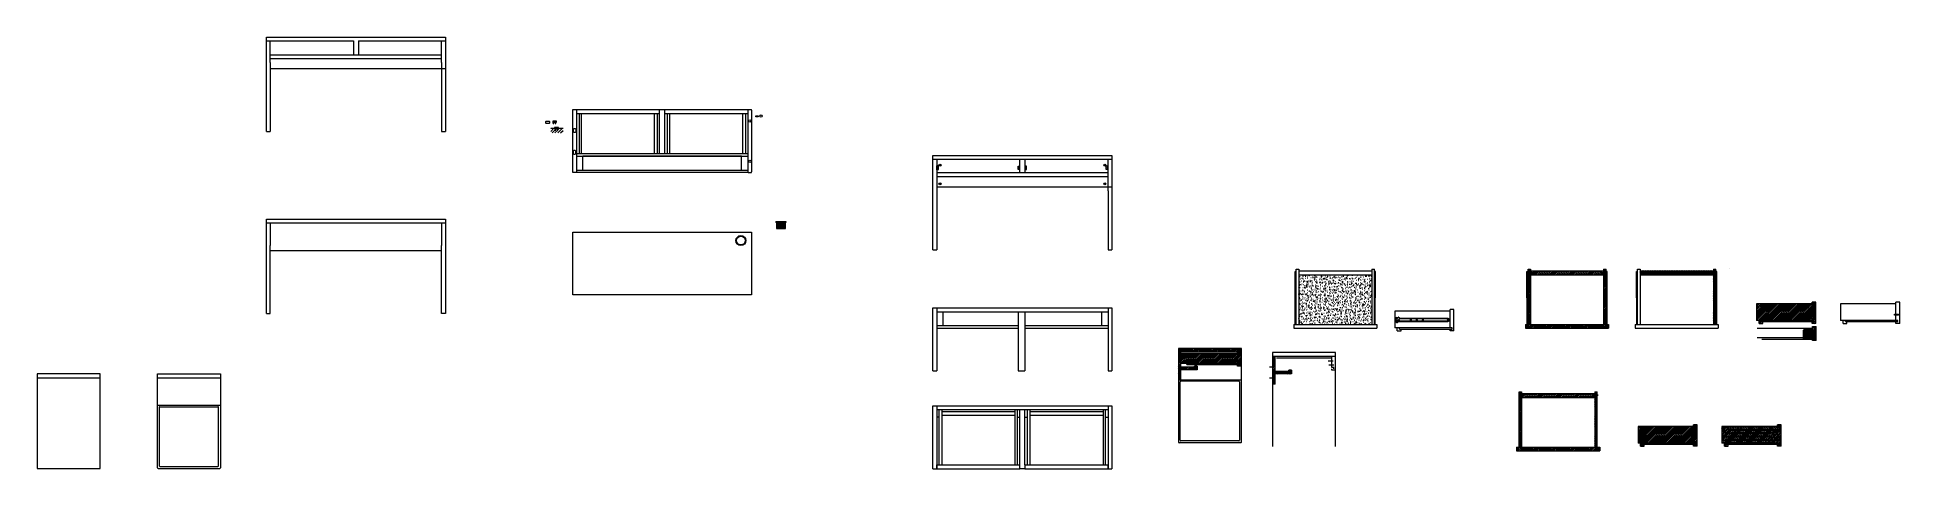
# Model space of a CAD drawing. Header units: millimetres. Extents: x -1085 to 10527, y 119 to 3003.
# Drawn here: x 9049 to 10527, y 2590 to 2933 of the extents above; entities that cross this region are included whole.
import ezdxf

# ---------------------------------------------------------------- set-up
doc = ezdxf.new("R2010")
doc.units = ezdxf.units.MM
doc.linetypes.add('CONTINUA', pattern=[0])
doc.linetypes.add('TRATTOPUNTO', pattern=[25.4, 12.7, -6.35, 0, -6.35])
for name, color, linetype, lineweight in [('A-FURN', 2, 'Continuous', 18), ('A-LINE-GRPH', 15, 'Continuous', 13), ('A-PRSP-1', 7, 'Continuous', 40), ('A-SECT A-MCUT', 4, 'Continuous', 35), ('linee', 250, 'Continuous', 15), ('LINEE DI SEZIONE', 4, 'Continuous', 15)]:
    doc.layers.add(name, color=color, linetype=linetype, lineweight=lineweight)
doc.layers.add('DETTAGLI', color=5, linetype='CONTINUA')
doc.layers.add('viti sottili', color=4, linetype='Continuous')
pattern_1 = [(45, (6996.5599, 1788.8201), (-0.6735192, 0.6735192), [])]
pattern_2 = [(225, (100.26525, 0), (0.67351921, -0.67351921), [])]
pattern_3 = [(45, (6902.4398, 1691.2963), (-0.6735192, 0.6735192), [])]

msp = doc.modelspace()

# ---------------------------------------------------------------- hatches: boundary and pattern name
at = {"layer": 'A-FURN'}
h = msp.add_hatch(dxfattribs=at)
h.set_pattern_fill('ANSI31', color=256, scale=0.5)
h.set_pattern_definition([(45, (6697.06, 1477.4374), (-1.122532, 1.122532), [])])
h.paths.add_polyline_path([(9459.9, 2860.9), (9456.4, 2860.9), (9456.4, 2857.2), (9466.2, 2857.2), (9466.2, 2860.9), (9462.1, 2860.9), (9462.1, 2859.7), (9462.1, 2859.4), (9461.6, 2859.4), (9461.6, 2860.9), (9460.4, 2860.9), (9460.4, 2859.7), (9460.4, 2859.4), (9459.9, 2859.4)])
at = {"layer": 'A-SECT A-MCUT', "transparency": 33554687}
h = msp.add_hatch(dxfattribs=at)
h.set_pattern_fill('ANSI31', color=256, scale=0.3)
h.paths.add_polyline_path([(10375.1, 2746.6), (10379.2, 2746.6), (10379.2, 2747.5), (10321.1, 2747.5), (10321.1, 2746), (10321.1, 2744.5), (10379.2, 2744.5), (10379.2, 2745.9), (10375.1, 2745.9)])
at = {"layer": 'LINEE DI SEZIONE', "transparency": 33554579}
h = msp.add_hatch(dxfattribs=at)
h.set_pattern_fill('AR-CONC', color=256, scale=0.027)
h.set_pattern_definition([(50, (6996.56, 1788.82), (4.918986, -0.4303553), [0.51435, -5.65785]), (355, (6996.56, 1788.82), (-0.951572, 5.158535), [0.41148, -4.526296]), (100.45144, (6996.97, 1788.784), (3.967414, 4.728179), [0.43713, -4.8084366]), (46.1842, (6996.56, 1790.1917), (7.319134, -1.135143), [0.771525, -8.486775]), (96.63556, (6997.17, 1790.097), (6.409912, 6.680505), [0.655696, -7.212661]), (351.18415, (6996.56, 1790.192), (6.409912, 6.680505), [0.617219, -6.789413]), (21, (6997.2457, 1789.8488), (4.0935886, -2.7611604), [0.51435, -5.65785]), (326, (6997.2457, 1789.849), (1.668655, 4.973075), [0.41148, -4.52628]), (71.45144, (6997.587, 1789.6187), (5.762243, 2.211915), [0.43713, -4.808428]), (37.5, (6996.5599, 1788.82), (0.0833923, 2.28298605), [0, -4.471416, 0, -4.59486, 0, -4.543425]), (7.5, (6996.56, 1788.82), (1.8041309, 2.7048755), [0, -2.619756, 0, -4.368546, 0, -1.731645]), (327.5, (6995.0306, 1788.82), (3.6609461, -0.1546761), [0, -1.7145, 0, -5.34924, 0, -7.09803]), (317.5, (6994.3448, 1788.82), (3.999488, 0.6865153), [0, -2.22885, 0, -3.552444, 0, -5.04063])])
h.paths.add_polyline_path([(10050.1, 2744.5), (10050.1, 2705), (10108.2, 2705), (10108.2, 2744.5)])
at = {"layer": 'LINEE DI SEZIONE', "transparency": 33554687}
h = msp.add_hatch(dxfattribs=at)
h.set_pattern_fill('ANSI31', color=256, scale=0.3)
h.set_pattern_definition(pattern_1)
h.paths.add_polyline_path([(10292.1, 2747.5), (10234.1, 2747.5), (10234.1, 2744.5), (10292.1, 2744.5)])
h.paths.add_polyline_path([(10234.1, 2747.5), (10234.1, 2749), (10232.1, 2749), (10232.1, 2746.2), (10234.1, 2746.3)])
h.paths.add_polyline_path([(10234.1, 2746.3), (10232.1, 2746.2), (10232.1, 2705), (10234.1, 2705)])
h.paths.add_polyline_path([(10294.1, 2749), (10292.1, 2749), (10292.1, 2746.3), (10294.1, 2746.3)])
h.paths.add_polyline_path([(10294.1, 2746.3), (10292.1, 2746.3), (10292.1, 2744.5), (10292.1, 2705), (10294.1, 2705)])
h.paths.add_polyline_path([(10296.1, 2705), (10230.1, 2705), (10230.1, 2702), (10296.1, 2702)])
at = {"layer": 'LINEE DI SEZIONE'}
h = msp.add_hatch(dxfattribs=at)
h.set_pattern_fill('ANSI31', color=256, scale=0.3)
h.paths.add_polyline_path([(10379.2, 2746.6), (10381.2, 2746.7), (10381.2, 2749), (10379.2, 2749)])
h.paths.add_polyline_path([(10381.2, 2745.9), (10379.2, 2745.9), (10379.2, 2705), (10381.2, 2705)])
at = {"layer": 'LINEE DI SEZIONE', "transparency": 33554687}
h = msp.add_hatch(dxfattribs=at)
h.set_pattern_fill('ANSI31', color=256, scale=0.3)
h.set_pattern_definition(pattern_1)
h.paths.add_polyline_path([(10457.5, 2721.3), (10413.5, 2721.3), (10413.5, 2708.2), (10457.5, 2708.2)])
h.paths.add_polyline_path([(10460.5, 2722.7), (10457.5, 2722.7), (10457.5, 2708.2), (10459, 2708.2), (10459, 2707.2), (10457.5, 2707.2), (10457.5, 2705.7), (10460.5, 2705.7)])
h.paths.add_polyline_path([(10418.5, 2707.2), (10417.4, 2707.2), (10417.4, 2708.2), (10415.5, 2708.2), (10415.5, 2705.7), (10418.5, 2705.7)])
h = msp.add_hatch(dxfattribs=at)
h.set_pattern_fill('ANSI31', color=256, scale=0.1, angle=90)
h.set_pattern_definition([(135, (6996.5599, 1788.82005), (-0.224506403, -0.224506403), [])])
h.paths.add_polyline_path([(10459, 2708.2), (10457.5, 2708.2), (10417.4, 2708.2), (10417.4, 2707.2), (10459, 2707.2)])
h = msp.add_hatch(dxfattribs=at)
h.set_pattern_fill('ANSI31', color=256, scale=0.1, angle=90)
h.set_pattern_definition([(135, (7063.15134, 1788.82005), (-0.224506403, -0.224506403), [])])
h.paths.add_polyline_path([(10525.6, 2708.2), (10524.1, 2708.2), (10484, 2708.2), (10484, 2707.2), (10525.6, 2707.2)])
at = {"layer": 'LINEE DI SEZIONE'}
h = msp.add_hatch(dxfattribs=at)
h.set_pattern_fill('ANSI31', color=256, scale=0.3)
h.set_pattern_definition([(45, (47.316, 0), (-0.67351921, 0.67351921), [])])
h.paths.add_polyline_path([(10457.9, 2699.1), (10459.1, 2699.1), (10459.1, 2700), (10457.9, 2700), (10457.9, 2703.2), (10460.9, 2703.2), (10460.9, 2692.2), (10457.9, 2692.2), (10457.9, 2693.3), (10459.4, 2693.3), (10459.4, 2694.3), (10457.9, 2694.3), (10457.9, 2695.8), (10459.4, 2695.8), (10459.4, 2696.8), (10457.9, 2696.8)])
h.paths.add_polyline_path([(10450.7, 2701.8), (10457.9, 2701.8), (10457.9, 2700), (10455.4, 2700, 2.989703), (10455.5, 2699.1), (10457.9, 2699.1), (10457.9, 2696.8), (10456.3, 2696.8), (10456.3, 2695.8), (10457.9, 2695.8), (10457.9, 2694.3), (10450.7, 2694.3)])
h = msp.add_hatch(dxfattribs=at)
h.set_pattern_fill('ANSI31', color=256, scale=0.1, angle=90)
h.set_pattern_definition([(135, (47.31604, 0), (-0.224506403, -0.224506403), [])])
h.paths.add_polyline_path([(10459.4, 2693.3), (10459.4, 2694.3), (10457.9, 2694.3), (10450.7, 2694.3), (10450.7, 2693.3)])
h = msp.add_hatch(dxfattribs=at)
h.set_pattern_fill('ANSI31', color=256, scale=0.3, angle=180)
h.set_pattern_definition([(225, (-44.3851, 0), (0.67351921, -0.67351921), [])])
h.paths.add_polyline_path([(9956.6, 2674), (9956.6, 2681.5), (10001.6, 2681.5), (10001.6, 2674)])
h.paths.add_polyline_path([(10004.6, 2671.9), (10001.6, 2671.9), (10001.6, 2673), (10003.1, 2673), (10003.1, 2674), (10001.6, 2674), (10001.6, 2682.9), (10004.6, 2682.9)])
h.paths.add_polyline_path([(9956.6, 2668.9), (9956.6, 2670.9), (9967.5, 2670.9), (9967.5, 2668.9)])
h.paths.add_polyline_path([(9956.6, 2660.9), (9954.6, 2660.9), (9954.6, 2682.9), (9956.6, 2682.9)])
h.paths.add_polyline_path([(10004.6, 2685.9), (10004.6, 2682.9), (9954.6, 2682.9), (9954.6, 2685.9)])
h = msp.add_hatch(dxfattribs=at)
h.set_pattern_fill('ANSI31', color=256, scale=0.3, angle=180)
h.set_pattern_definition(pattern_2)
h.paths.add_polyline_path([(10031.4, 2679.6), (10029.4, 2679.6), (10029.4, 2657.6), (10031.4, 2657.6), (10031.4, 2666.1), (10029.8, 2666.1), (10029.8, 2667.1), (10031.4, 2667.1)])
h = msp.add_hatch(dxfattribs=at)
h.set_pattern_fill('ANSI31', color=256, scale=0.1, angle=90)
h.set_pattern_definition([(135, (-44.38506, 0), (-0.224506403, -0.224506403), [])])
h.paths.add_polyline_path([(9961.4, 2674), (9961.4, 2673), (10003.1, 2673), (10003.1, 2674), (10001.6, 2674)])
h = msp.add_hatch(dxfattribs=at)
h.set_pattern_fill('ANSI31', color=256, scale=0.3)
h.set_pattern_definition([(45, (-44.3851, 0), (-0.67351921, 0.67351921), [])])
h.paths.add_polyline_path([(9969.5, 2671.9), (9967.5, 2671.9), (9967.5, 2668.9), (9969.5, 2668.9)])
h = msp.add_hatch(dxfattribs=at)
h.set_pattern_fill('ANSI31', color=256, scale=0.3, angle=180)
h.set_pattern_definition(pattern_2)
h.paths.add_polyline_path([(10044.3, 2668.6), (10042.3, 2668.6), (10042.3, 2667.1), (10043.8, 2667.1), (10043.8, 2666.1), (10042.3, 2666.1), (10042.3, 2665.6), (10044.3, 2665.6)])
h.paths.add_polyline_path([(10042.3, 2665.6), (10042.3, 2666.1), (10040.7, 2666.1), (10040.7, 2667.1), (10042.3, 2667.1), (10042.3, 2667.6), (10031.4, 2667.6), (10031.4, 2667.1), (10032.9, 2667.1), (10032.9, 2666.1), (10031.4, 2666.1), (10031.4, 2665.6)])
at = {"layer": 'LINEE DI SEZIONE', "transparency": 33554687}
h = msp.add_hatch(dxfattribs=at)
h.set_pattern_fill('ANSI31', color=256, scale=0.3)
h.set_pattern_definition(pattern_3)
h.paths.add_polyline_path([(10227, 2648.5), (10225.8, 2648.5), (10225, 2648.5), (10225, 2607.5), (10227, 2607.5)])
h.paths.add_polyline_path([(10285, 2647), (10285, 2648.5), (10283.3, 2648.5), (10283.3, 2649), (10285, 2649), (10285, 2650), (10227, 2650), (10227, 2649), (10228.8, 2649), (10228.8, 2648.5), (10227, 2648.5), (10227, 2647)])
h.paths.add_polyline_path([(10225, 2649), (10225.8, 2649), (10227, 2649), (10227, 2651.5), (10225, 2651.5)])
h.paths.add_polyline_path([(10285, 2649), (10286.3, 2649), (10287, 2649), (10287, 2651.5), (10285, 2651.5)])
h.paths.add_polyline_path([(10285, 2607.5), (10287, 2607.5), (10287, 2648.5), (10286.3, 2648.5), (10285, 2648.5)])
h.paths.add_polyline_path([(10289, 2604.5), (10289, 2607.5), (10223, 2607.5), (10223, 2604.5)])
h = msp.add_hatch(dxfattribs=at)
h.set_pattern_fill('ANSI31', color=256, scale=0.3)
h.set_pattern_definition(pattern_3)
h.paths.add_polyline_path([(10363.4, 2623.8), (10319.4, 2623.8), (10319.4, 2610.7), (10363.4, 2610.7)])
h.paths.add_polyline_path([(10366.4, 2625.2), (10363.4, 2625.2), (10363.4, 2610.7), (10364.9, 2610.7), (10364.9, 2609.7), (10363.4, 2609.7), (10363.4, 2608.2), (10366.4, 2608.2)])
h.paths.add_polyline_path([(10324.4, 2609.7), (10323.3, 2609.7), (10323.3, 2610.7), (10321.4, 2610.7), (10321.4, 2608.2), (10324.4, 2608.2)])
h = msp.add_hatch(dxfattribs=at)
h.set_pattern_fill('ANSI31', color=256, scale=0.3, angle=3)
h.set_pattern_definition([(48, (6902.4398, 1691.2963), (-0.70784545, 0.6373469), [])])
h.paths.add_polyline_path([(10430, 2623.8), (10386, 2623.8), (10386, 2610.7), (10430, 2610.7), (10430, 2614.8), (10429.1, 2614.8), (10429.1, 2614.8), (10429, 2614.9, -0.250765), (10429, 2615), (10429, 2615.5, -0.250765), (10429, 2615.6), (10429.1, 2615.6), (10430, 2615.6), (10430, 2619.6), (10427.9, 2619.6, -0.251886), (10427.3, 2619.3, -0.74706), (10427, 2620.6), (10427, 2620.6, 0.147415), (10426.9, 2619.8, 0.082305), (10427.2, 2619.7), (10427.2, 2620.3), (10427.4, 2620.3), (10427.4, 2620.2), (10427.8, 2620.2, 0.073312), (10427.7, 2620.6), (10427.7, 2620.6, -0.121943), (10427.9, 2620.3), (10430, 2620.3)])
h.paths.add_polyline_path([(10391, 2609.7), (10389.9, 2609.7), (10389.9, 2610.7), (10388, 2610.7), (10388, 2608.2), (10391, 2608.2)])
h.paths.add_polyline_path([(10433, 2625.2), (10430, 2625.2), (10430, 2620.2), (10431.1, 2620.2, -0.414214), (10431.2, 2620.1), (10431.2, 2619.8, -0.414214), (10431.1, 2619.8), (10430, 2619.8), (10430, 2619.6), (10430, 2615.6), (10431.8, 2615.6), (10432, 2615.6, -0.250765), (10432, 2615.5), (10432, 2615, -0.250765), (10432, 2614.9), (10431.8, 2614.8), (10430, 2614.8), (10430, 2610.7), (10431.5, 2610.7), (10431.5, 2609.7), (10430, 2609.7), (10430, 2608.2), (10433, 2608.2)])
h = msp.add_hatch(dxfattribs=at)
h.set_pattern_fill('ANSI31', color=256, scale=0.1, angle=90)
h.set_pattern_definition([(135, (6902.4398, 1691.2963), (-0.224506403, -0.224506403), [])])
h.paths.add_polyline_path([(10323.3, 2610.7), (10323.3, 2609.7), (10364.9, 2609.7), (10364.9, 2610.7), (10363.4, 2610.7)])
h = msp.add_hatch(dxfattribs=at)
h.set_pattern_fill('ANSI31', color=256, scale=0.1, angle=90)
h.set_pattern_definition([(135, (6969.03124, 1691.2963), (-0.224506403, -0.224506403), [])])
h.paths.add_polyline_path([(10364.9, 2609.7), (10364.9, 2610.7), (10363.4, 2610.7), (10323.3, 2610.7), (10323.3, 2609.7)])

# ---------------------------------------------------------------- linework, layer by layer
at = {"layer": 'A-FURN'}
for p, q in [((9230.8, 2858.2), (9230.8, 2933.2)), ((9230.8, 2933.2), (9372.8, 2933.2)), ((9230.8, 2930.2), (9299.8, 2930.2)), ((9233.8, 2913.2), (9233.8, 2930.2)), ((9299.8, 2930.2), (9299.8, 2919.2)), ((9303.8, 2930.2), (9372.8, 2930.2)), ((9303.8, 2930.2), (9303.8, 2919.2)), ((9369.8, 2913.2), (9369.8, 2930.2)), ((9372.8, 2933.2), (9372.8, 2858.2)), ((9233.8, 2919.2), (9369.8, 2919.2)), ((9233.8, 2916.2), (9369.8, 2916.2)), ((9233.8, 2913.2), (9233.8, 2858.2)), ((9369.8, 2913.2), (9369.8, 2858.2)), ((9233.8, 2908.2), (9369.8, 2908.2)), ((9369.8, 2908.2), (9372.8, 2908.2)), ((9473.9, 2875.6), (9613.4, 2875.6)), ((9473.9, 2825.6), (9473.9, 2875.6)), ((9476.9, 2875.6), (9476.9, 2825.6)), ((9476.9, 2872.6), (9542.9, 2872.6)), ((9478.9, 2872.6), (9478.9, 2840.6)), ((9480.9, 2840.6), (9480.9, 2872.6)), ((9538.9, 2840.6), (9538.9, 2872.6)), ((9540.9, 2872.6), (9540.9, 2840.6)), ((9542.9, 2840.6), (9542.9, 2875.6)), ((9546.9, 2840.6), (9546.9, 2875.6)), ((9546.9, 2872.6), (9612.9, 2872.6)), ((9548.9, 2872.6), (9548.9, 2840.6)), ((9550.9, 2840.6), (9550.9, 2872.6)), ((9608.9, 2840.6), (9608.9, 2872.6)), ((9610.9, 2872.6), (9610.9, 2840.6)), ((9612.9, 2875.1), (9612.9, 2826.1)), ((9613.4, 2875.6), (9615.4, 2875.6)), ((9615.9, 2875.1), (9615.9, 2826.1)), ((9230.8, 2858.2), (9233.8, 2858.2)), ((9369.8, 2858.2), (9372.8, 2858.2)), ((9456.4, 2860.9), (9459.9, 2860.9)), ((9458.5, 2864.7), (9458.5, 2865.8)), ((9458.6, 2864.6), (9458.9, 2864.6)), ((9459, 2864.7), (9459, 2865.8)), ((9459.9, 2860.9), (9459.9, 2859.4)), ((9459.9, 2859.7), (9459.9, 2860.9)), ((9459.9, 2859.4), (9460.4, 2859.4)), ((9460, 2859.6), (9460.3, 2859.6)), ((9460.1, 2865.8), (9460.1, 2864.7)), ((9460.2, 2864.6), (9460.5, 2864.6)), ((9460.4, 2860.9), (9461.6, 2860.9)), ((9460.4, 2859.4), (9460.4, 2860.9)), ((9460.4, 2859.7), (9460.4, 2860.9)), ((9460.6, 2864.7), (9460.6, 2865.8)), ((9461.6, 2860.9), (9461.6, 2859.4)), ((9461.6, 2860.9), (9461.6, 2859.7)), ((9461.6, 2859.4), (9462.1, 2859.4)), ((9461.7, 2859.6), (9462, 2859.6)), ((9462.1, 2860.9), (9466.2, 2860.9)), ((9462.1, 2859.4), (9462.1, 2860.9)), ((9462.1, 2859.7), (9462.1, 2860.9)), ((9612.9, 2840.6), (9476.9, 2840.6)), ((9476.9, 2838.6), (9612.9, 2838.6)), ((9481.9, 2827.6), (9481.9, 2838.6)), ((9607.9, 2838.6), (9481.9, 2838.6)), ((9607.9, 2827.6), (9607.9, 2838.6)), ((9759.8, 2764.2), (9759.8, 2839.2)), ((9759.8, 2839.2), (9901.8, 2839.2)), ((9901.8, 2839.2), (9901.8, 2764.2)), ((9613.4, 2825.6), (9473.9, 2825.6)), ((9476.9, 2827.6), (9612.9, 2827.6)), ((9613.4, 2825.6), (9615.4, 2825.6)), ((9759.8, 2836.2), (9901.8, 2836.2)), ((9762.8, 2836.2), (9762.8, 2764.2)), ((9762.8, 2831.1), (9763, 2831.1)), ((9763, 2827.8), (9762.8, 2827.8)), ((9898.8, 2825.3), (9762.8, 2825.3)), ((9763, 2827.8), (9763, 2831.1)), ((9763, 2827.9), (9763.3, 2827.9)), ((9763.3, 2827.8), (9763, 2827.8)), ((9763.3, 2827.9), (9763.3, 2827.8)), ((9828.6, 2827.9), (9828.3, 2827.9)), ((9828.3, 2827.9), (9828.3, 2827.7)), ((9828.3, 2827.7), (9828.6, 2827.7)), ((9828.6, 2827.7), (9828.6, 2831.1)), ((9828.8, 2831.1), (9828.6, 2831.1)), ((9828.6, 2827.7), (9828.8, 2827.7)), ((9828.8, 2825.3), (9828.8, 2836.2)), ((9832.8, 2836.2), (9832.8, 2825.3)), ((9832.8, 2831.1), (9833, 2831.1)), ((9833, 2827.7), (9832.8, 2827.7)), ((9833, 2827.7), (9833, 2831.1)), ((9833, 2827.9), (9833.3, 2827.9)), ((9833.3, 2827.7), (9833, 2827.7)), ((9833.3, 2827.9), (9833.3, 2827.7)), ((9898.6, 2827.9), (9898.3, 2827.9)), ((9898.3, 2827.9), (9898.3, 2827.8)), ((9898.3, 2827.8), (9898.6, 2827.8)), ((9898.6, 2827.8), (9898.6, 2831.1)), ((9898.8, 2831.1), (9898.6, 2831.1)), ((9898.6, 2827.8), (9898.8, 2827.8)), ((9898.8, 2811.2), (9898.8, 2836.2)), ((9898.8, 2822.2), (9762.8, 2822.2)), ((9762.8, 2814.2), (9898.8, 2814.2)), ((9898.8, 2814.2), (9901.8, 2814.2)), ((9898.8, 2811.2), (9898.8, 2764.2)), ((9230.8, 2713.6), (9230.8, 2788.6)), ((9230.8, 2788.6), (9372.8, 2788.6)), ((9230.8, 2785.6), (9372.8, 2785.6)), ((9233.8, 2785.6), (9233.8, 2767.6)), ((9369.8, 2785.6), (9369.8, 2767.6)), ((9372.8, 2788.6), (9372.8, 2713.6)), ((9643.2, 2786.4), (9635.2, 2786.4)), ((9635.2, 2786.1), (9635.2, 2786.4)), ((9635.2, 2786.1), (9635.7, 2786.1)), ((9635.7, 2786.1), (9642.7, 2786.1)), ((9635.7, 2785.4), (9642.7, 2785.4)), ((9635.7, 2784.6), (9642.7, 2784.6)), ((9635.7, 2783.8), (9642.7, 2783.8)), ((9635.7, 2783), (9642.7, 2783)), ((9635.7, 2782.2), (9642.7, 2782.2)), ((9635.7, 2781.4), (9642.7, 2781.4)), ((9642.7, 2786.1), (9643.2, 2786.1)), ((9643.2, 2786.1), (9643.2, 2786.4)), ((9233.8, 2713.6), (9233.8, 2767.6)), ((9369.8, 2713.6), (9369.8, 2767.6)), ((9473.9, 2778.4), (9615.9, 2778.4)), ((9473.9, 2728.4), (9473.9, 2778.4)), ((9615.9, 2778.4), (9615.9, 2728.4)), ((9233.8, 2763.6), (9369.8, 2763.6)), ((9759.8, 2764.2), (9762.8, 2764.2)), ((9898.8, 2764.2), (9901.8, 2764.2)), ((10047.4, 2705), (10047.2, 2747)), ((10047.2, 2747), (10048.1, 2747)), ((10048.1, 2705), (10048.1, 2749)), ((10048.1, 2749), (10050.1, 2749)), ((10050.1, 2749), (10050.1, 2705)), ((10050.1, 2747.5), (10108.2, 2747.5)), ((10050.1, 2744.5), (10108.2, 2744.5)), ((10108.2, 2749), (10108.2, 2705)), ((10108.2, 2749), (10110.2, 2749)), ((10110.2, 2705), (10110.2, 2749)), ((10111.1, 2747), (10110.2, 2747)), ((10110.9, 2705), (10111.1, 2747)), ((10231.4, 2705), (10231.2, 2747)), ((10231.2, 2747), (10232.1, 2747)), ((10232.1, 2705), (10232.1, 2749)), ((10232.1, 2749), (10234.1, 2749)), ((10234.1, 2749), (10234.1, 2705)), ((10234.1, 2747.5), (10292.1, 2747.5)), ((10234.1, 2744.5), (10292.1, 2744.5)), ((10292.1, 2749), (10292.1, 2705)), ((10292.1, 2749), (10294.1, 2749)), ((10294.1, 2705), (10294.1, 2749)), ((10295, 2747), (10294.1, 2747)), ((10294.9, 2705), (10295, 2747)), ((10318.4, 2705), (10318.2, 2747)), ((10318.2, 2747), (10319.1, 2747)), ((10319.1, 2705), (10319.1, 2749)), ((10319.1, 2749), (10321.1, 2749)), ((10321.1, 2749), (10321.1, 2746)), ((10321.1, 2747.5), (10379.2, 2747.5)), ((10321.1, 2746), (10321.1, 2705)), ((10321.1, 2744.5), (10379.2, 2744.5)), ((10381.2, 2746.7), (10375.1, 2746.6)), ((10375.1, 2746.6), (10375.1, 2745.9)), ((10381.2, 2745.9), (10375.1, 2745.9)), ((10379.2, 2749), (10379.2, 2746.6)), ((10379.2, 2749), (10381.2, 2749)), ((10379.2, 2745.9), (10379.2, 2705)), ((10381.2, 2705), (10381.2, 2749)), ((10382, 2747), (10381.2, 2747)), ((10381.9, 2705), (10382, 2747)), ((9615.9, 2728.4), (9473.9, 2728.4)), ((10457.5, 2721.3), (10413.5, 2721.3)), ((10413.5, 2721.3), (10413.5, 2708.2)), ((10457.5, 2708.2), (10457.5, 2722.7)), ((10460.5, 2722.7), (10457.5, 2722.7)), ((10460.5, 2705.7), (10460.5, 2722.7)), ((10524.1, 2721.3), (10480.1, 2721.3)), ((10480.1, 2721.3), (10480.1, 2708.2)), ((10524.1, 2713.2), (10524.1, 2722.7)), ((10527.1, 2722.7), (10524.1, 2722.7)), ((10527.1, 2705.7), (10527.1, 2722.7)), ((9230.8, 2713.6), (9233.8, 2713.6)), ((9372.8, 2713.6), (9369.8, 2713.6)), ((9759.8, 2718.1), (9901.8, 2718.1)), ((9759.8, 2668.1), (9759.8, 2718.1)), ((9762.8, 2718.1), (9762.8, 2668.1)), ((9762.8, 2715.1), (9898.8, 2715.1)), ((9767.8, 2704.1), (9767.8, 2715.1)), ((9827.4, 2715.1), (9827.4, 2668.1)), ((9832.8, 2715.1), (9832.8, 2668.1)), ((9893.8, 2704.1), (9893.8, 2715.1)), ((9898.8, 2718.1), (9898.8, 2668.1)), ((9901.8, 2718.1), (9901.8, 2668.1)), ((10170.3, 2715.4), (10126.3, 2715.4)), ((10126.3, 2715.4), (10126.3, 2702.3)), ((10127.3, 2706.9), (10127.3, 2710.3)), ((10127.6, 2710.6), (10129.1, 2710.6)), ((10127.6, 2706.6), (10128.4, 2706.6)), ((10129.3, 2707.4), (10128.6, 2706.7)), ((10128.6, 2706.7), (10129.3, 2707.3)), ((10129.2, 2710.6), (10129.1, 2710.6)), ((10130.5, 2709.6), (10129.3, 2710.5)), ((10129.4, 2710.5), (10130.5, 2709.7)), ((10168.4, 2707.6), (10129.5, 2707.6)), ((10129.5, 2707.4), (10168.5, 2707.4)), ((10168.5, 2709.7), (10130.7, 2709.7)), ((10168.5, 2709.5), (10130.7, 2709.5)), ((10168.6, 2709.6), (10168.5, 2709.7)), ((10168.6, 2707.5), (10168.5, 2707.4)), ((10169.2, 2707.4), (10169.2, 2709.7)), ((10170.3, 2702.3), (10170.3, 2716.8)), ((10173.3, 2716.8), (10170.3, 2716.8)), ((10173.3, 2699.8), (10173.3, 2716.8)), ((10457.5, 2708.2), (10413.5, 2708.2)), ((10415.5, 2705.7), (10415.5, 2708.2)), ((10415.5, 2705.7), (10418.5, 2705.7)), ((10417.4, 2707.2), (10417.4, 2708.2)), ((10417.4, 2707.2), (10459, 2707.2)), ((10418.5, 2705.7), (10418.5, 2707.2)), ((10459, 2708.2), (10457.5, 2708.2)), ((10457.5, 2705.7), (10457.5, 2707.2)), ((10460.5, 2705.7), (10457.5, 2705.7)), ((10459, 2707.2), (10459, 2708.2)), ((10524.1, 2708.2), (10480.1, 2708.2)), ((10482.1, 2705.7), (10482.1, 2708.2)), ((10482.1, 2705.7), (10485.1, 2705.7)), ((10484, 2707.2), (10484, 2708.2)), ((10484, 2707.2), (10525.6, 2707.2)), ((10485.1, 2705.7), (10485.1, 2707.2)), ((10523.2, 2713.2), (10523.2, 2712.4)), ((10523.3, 2713.1), (10525.9, 2713.1)), ((10523.3, 2713), (10525.9, 2713)), ((10523.3, 2712.9), (10525.9, 2712.9)), ((10523.3, 2712.8), (10525.9, 2712.8)), ((10523.3, 2712.7), (10525.9, 2712.7)), ((10523.3, 2712.6), (10525.9, 2712.6)), ((10523.3, 2712.5), (10525.9, 2712.5)), ((10524.1, 2708.2), (10524.1, 2712.4)), ((10525.6, 2708.2), (10524.1, 2708.2)), ((10524.1, 2705.7), (10524.1, 2707.2)), ((10527.1, 2705.7), (10524.1, 2705.7)), ((10525.6, 2707.2), (10525.6, 2708.2)), ((10525.9, 2712.4), (10525.9, 2713.2)), ((9762.8, 2704.1), (9827.4, 2704.1)), ((9762.8, 2702.1), (9827.4, 2702.1)), ((9762.8, 2695.1), (9762.8, 2693.1)), ((9832.8, 2704.1), (9898.8, 2704.1)), ((9832.8, 2702.1), (9898.8, 2702.1)), ((10046.2, 2705), (10112.2, 2705)), ((10046.2, 2705), (10046.2, 2702)), ((10046.2, 2702), (10112.2, 2702)), ((10112.2, 2705), (10112.2, 2702)), ((10170.3, 2702.3), (10126.3, 2702.3)), ((10128.3, 2699.8), (10128.3, 2702.3)), ((10128.3, 2699.8), (10131.3, 2699.8)), ((10130.1, 2701.3), (10130.1, 2702.3)), ((10130.1, 2701.3), (10171.8, 2701.3)), ((10131.3, 2699.8), (10131.3, 2701.3)), ((10171.8, 2702.3), (10170.3, 2702.3)), ((10170.3, 2699.8), (10170.3, 2701.3)), ((10173.3, 2699.8), (10170.3, 2699.8)), ((10171.8, 2701.3), (10171.8, 2702.3)), ((10230.1, 2705), (10296.1, 2705)), ((10230.1, 2705), (10230.1, 2702)), ((10230.1, 2702), (10296.1, 2702)), ((10296.1, 2705), (10296.1, 2702)), ((10317.1, 2705), (10383.1, 2705)), ((10317.1, 2705), (10317.1, 2702)), ((10317.1, 2702), (10383.1, 2702)), ((10383.1, 2705), (10383.1, 2702)), ((10457.9, 2701.8), (10413.9, 2701.8)), ((10457.9, 2694.3), (10413.9, 2694.3)), ((10417.7, 2693.3), (10459.4, 2693.3)), ((10455.4, 2700), (10459.1, 2700)), ((10455.5, 2699.1), (10459.1, 2699.1)), ((10459.4, 2696.8), (10456.3, 2696.8)), ((10456.3, 2696.8), (10456.3, 2695.8)), ((10456.3, 2695.8), (10459.4, 2695.8)), ((10457.9, 2703.2), (10460.9, 2703.2)), ((10457.9, 2700), (10457.9, 2703.2)), ((10457.9, 2699.2), (10457.9, 2699.9)), ((10457.9, 2696.8), (10457.9, 2699.1)), ((10457.9, 2694.3), (10457.9, 2695.8)), ((10459.4, 2694.3), (10457.9, 2694.3)), ((10457.9, 2692.2), (10457.9, 2693.3)), ((10460.9, 2692.2), (10457.9, 2692.2)), ((10459.1, 2700), (10459.1, 2699.1)), ((10459.4, 2695.8), (10459.4, 2696.8)), ((10459.4, 2693.3), (10459.4, 2694.3)), ((10460.9, 2692.2), (10460.9, 2703.2)), ((10004.6, 2685.9), (9954.6, 2685.9)), ((9954.6, 2685.9), (9954.6, 2611.4)), ((10004.6, 2682.9), (9954.6, 2682.9)), ((9956.6, 2660.9), (9956.6, 2682.9)), ((10001.6, 2681.5), (9956.6, 2681.5)), ((9956.6, 2681.5), (9956.6, 2674)), ((10001.6, 2674), (10001.6, 2682.9)), ((10004.6, 2682.9), (10001.6, 2682.9)), ((10004.6, 2611.4), (10004.6, 2685.9)), ((10004.6, 2671.9), (10004.6, 2682.9)), ((10079.4, 2682.6), (10029.4, 2682.6)), ((10029.4, 2682.6), (10029.4, 2608.1)), ((10079.4, 2679.6), (10029.4, 2679.6)), ((10031.4, 2667.1), (10031.4, 2679.6)), ((10076.4, 2678.2), (10032.4, 2678.2)), ((10076.4, 2670.7), (10076.4, 2679.6)), ((10079.4, 2679.6), (10076.4, 2679.6)), ((10079.4, 2608.1), (10079.4, 2682.6)), ((10079.4, 2668.6), (10079.4, 2679.6)), ((9098.9, 2665.6), (9048.9, 2665.6)), ((9048.9, 2665.6), (9048.9, 2590.6)), ((9048.9, 2662.6), (9098.9, 2662.6)), ((9098.9, 2590.6), (9098.9, 2665.6)), ((9144.3, 2665.6), (9194.3, 2665.6)), ((9144.3, 2591.1), (9144.3, 2665.6)), ((9144.3, 2662.6), (9194.3, 2662.6)), ((9194.3, 2665.6), (9194.3, 2591.1)), ((9759.8, 2668.1), (9762.8, 2668.1)), ((9827.4, 2668.1), (9832.8, 2668.1)), ((9898.8, 2668.1), (9901.8, 2668.1)), ((9954.6, 2660.9), (9956.6, 2660.9)), ((10001.6, 2674), (9956.6, 2674)), ((9967.5, 2670.9), (9956.6, 2670.9)), ((9967.5, 2668.9), (9956.6, 2668.9)), ((9956.6, 2660.9), (10004.6, 2660.9)), ((9961.4, 2673), (9961.4, 2674)), ((9961.4, 2673), (10003.1, 2673)), ((9967.5, 2668.9), (9967.5, 2671.9)), ((9969.5, 2671.9), (9967.5, 2671.9)), ((9969.5, 2668.9), (9967.5, 2668.9)), ((9969.5, 2671.9), (9969.5, 2668.9)), ((10003.1, 2674), (10001.6, 2674)), ((10001.6, 2671.9), (10001.6, 2673)), ((10004.6, 2671.9), (10001.6, 2671.9)), ((10003.1, 2673), (10003.1, 2674)), ((10032.9, 2667.1), (10029.8, 2667.1)), ((10029.8, 2667.1), (10029.8, 2666.1)), ((10029.8, 2666.1), (10032.9, 2666.1)), ((10042.3, 2667.6), (10031.4, 2667.6)), ((10031.4, 2657.6), (10031.4, 2666.1)), ((10042.3, 2665.6), (10031.4, 2665.6)), ((10032.9, 2666.1), (10032.9, 2667.1)), ((10043.8, 2667.1), (10040.7, 2667.1)), ((10040.7, 2667.1), (10040.7, 2666.1)), ((10040.7, 2666.1), (10043.8, 2666.1)), ((10044.3, 2668.6), (10042.3, 2668.6)), ((10042.3, 2667.1), (10042.3, 2668.6)), ((10042.3, 2665.6), (10042.3, 2666.1)), ((10044.3, 2665.6), (10042.3, 2665.6)), ((10043.8, 2666.1), (10043.8, 2667.1)), ((10044.3, 2668.6), (10044.3, 2665.6)), ((10077.9, 2670.7), (10076.4, 2670.7)), ((10076.4, 2668.6), (10076.4, 2669.7)), ((10079.4, 2668.6), (10076.4, 2668.6)), ((10077.9, 2669.7), (10077.9, 2670.7)), ((9956.1, 2612.9), (9956.1, 2659.4)), ((10002.6, 2659.9), (9956.6, 2659.9)), ((10003.1, 2659.4), (10003.1, 2612.9)), ((10225, 2607.5), (10225, 2651.5)), ((10225, 2651.5), (10227, 2651.5)), ((10225.9, 2649), (10225.9, 2648.5)), ((10226.1, 2649), (10226.1, 2648.5)), ((10226.3, 2649), (10226.3, 2648.5)), ((10226.5, 2649), (10226.5, 2648.5)), ((10226.7, 2649), (10226.7, 2648.5)), ((10226.9, 2649), (10226.9, 2648.5)), ((10227, 2651.5), (10227, 2649)), ((10227, 2650), (10285, 2650)), ((10227, 2648.5), (10227, 2607.5)), ((10227, 2647), (10285, 2647)), ((10227.1, 2649), (10227.1, 2648.5)), ((10227.3, 2649), (10227.3, 2648.5)), ((10227.5, 2649), (10227.5, 2648.5)), ((10227.7, 2649), (10227.7, 2648.5)), ((10227.9, 2649), (10227.9, 2648.5)), ((10228.1, 2649), (10228.1, 2648.5)), ((10228.3, 2649), (10228.3, 2648.5)), ((10228.5, 2649), (10228.5, 2648.5)), ((10228.7, 2649), (10228.7, 2648.5)), ((10283.4, 2649), (10283.3, 2648.5)), ((10283.6, 2649), (10283.5, 2648.5)), ((10283.8, 2649), (10283.7, 2648.5)), ((10284, 2649), (10283.9, 2648.5)), ((10284.2, 2649), (10284.1, 2648.5)), ((10284.4, 2649), (10284.3, 2648.5)), ((10284.6, 2649), (10284.5, 2648.5)), ((10284.8, 2649), (10284.7, 2648.5)), ((10285, 2649), (10284.9, 2648.5)), ((10285, 2651.5), (10285, 2649)), ((10285, 2651.5), (10287, 2651.5)), ((10285, 2648.5), (10285, 2607.5)), ((10285.2, 2649), (10285.1, 2648.5)), ((10285.4, 2649), (10285.3, 2648.5)), ((10285.6, 2649), (10285.5, 2648.5)), ((10285.8, 2649), (10285.7, 2648.5)), ((10286, 2649), (10285.9, 2648.5)), ((10286.2, 2649), (10286.1, 2648.5)), ((10287, 2607.5), (10287, 2651.5)), ((9194.3, 2640.6), (9144.3, 2640.6)), ((9145.8, 2639.1), (9145.8, 2592.6)), ((9146.3, 2639.6), (9192.3, 2639.6)), ((9192.8, 2592.6), (9192.8, 2639.1)), ((9759.8, 2640.3), (9901.8, 2640.3)), ((9759.8, 2590.3), (9759.8, 2640.3)), ((9762.8, 2640.3), (9762.8, 2590.3)), ((9762.8, 2637.3), (9898.8, 2637.3)), ((9764.8, 2631.3), (9762.8, 2631.3)), ((9764.8, 2593.3), (9764.8, 2637.3)), ((9766.8, 2637.3), (9766.8, 2593.3)), ((9766.8, 2635.8), (9824.8, 2635.8)), ((9766.8, 2632.8), (9824.8, 2632.8)), ((9824.8, 2637.3), (9824.8, 2593.3)), ((9826.8, 2593.3), (9826.8, 2637.3)), ((9826.8, 2631.3), (9828.8, 2631.3)), ((9828.8, 2593.3), (9828.8, 2637.3)), ((9832.8, 2593.3), (9832.8, 2637.3)), ((9832.8, 2631.3), (9834.8, 2631.3)), ((9834.8, 2593.3), (9834.8, 2637.3)), ((9836.8, 2637.3), (9836.8, 2593.3)), ((9836.8, 2635.8), (9894.8, 2635.8)), ((9836.8, 2632.8), (9894.8, 2632.8)), ((9894.8, 2637.3), (9894.8, 2593.3)), ((9896.8, 2593.3), (9896.8, 2637.3)), ((9896.8, 2631.3), (9898.8, 2631.3)), ((9898.8, 2640.3), (9898.8, 2590.3)), ((9901.8, 2640.3), (9901.8, 2590.3)), ((10363.4, 2623.8), (10319.4, 2623.8)), ((10319.4, 2623.8), (10319.4, 2610.7)), ((10363.4, 2610.7), (10363.4, 2625.2)), ((10366.4, 2625.2), (10363.4, 2625.2)), ((10366.4, 2608.2), (10366.4, 2625.2)), ((10430, 2623.8), (10386, 2623.8)), ((10386, 2623.8), (10386, 2610.7)), ((10427.4, 2620.2), (10427.8, 2620.2)), ((10427.7, 2619.8), (10427.4, 2619.8)), ((10427.9, 2619.7), (10430, 2619.7)), ((10428, 2620.3), (10430, 2620.3)), ((10430, 2615.6), (10430, 2625.2)), ((10433, 2625.2), (10430, 2625.2)), ((10430.2, 2620.2), (10430.3, 2619.8)), ((10430.3, 2620.2), (10430.4, 2619.8)), ((10430.5, 2620.2), (10430.6, 2619.8)), ((10430.6, 2620.2), (10430.7, 2619.8)), ((10430.8, 2620.2), (10430.9, 2619.8)), ((10430.9, 2620.2), (10431, 2619.8)), ((10431.1, 2620.2), (10431.2, 2619.9)), ((10433, 2608.2), (10433, 2625.2)), ((10004.1, 2610.9), (9955.1, 2610.9)), ((10002.6, 2612.4), (9956.6, 2612.4)), ((10223, 2607.5), (10289, 2607.5)), ((10223, 2607.5), (10223, 2604.5)), ((10223, 2604.5), (10289, 2604.5)), ((10289, 2607.5), (10289, 2604.5)), ((10363.4, 2610.7), (10319.4, 2610.7)), ((10321.4, 2608.2), (10321.4, 2610.7)), ((10321.4, 2608.2), (10324.4, 2608.2)), ((10323.3, 2609.7), (10323.3, 2610.7)), ((10323.3, 2609.7), (10364.9, 2609.7)), ((10324.4, 2608.2), (10324.4, 2609.7)), ((10364.9, 2610.7), (10363.4, 2610.7)), ((10363.4, 2608.2), (10363.4, 2609.7)), ((10366.4, 2608.2), (10363.4, 2608.2)), ((10364.9, 2609.7), (10364.9, 2610.7)), ((10430, 2610.7), (10386, 2610.7)), ((10388, 2608.2), (10388, 2610.7)), ((10388, 2608.2), (10391, 2608.2)), ((10389.9, 2609.7), (10389.9, 2610.7)), ((10389.9, 2609.7), (10431.5, 2609.7)), ((10391, 2608.2), (10391, 2609.7)), ((10429.1, 2615.6), (10429.1, 2614.8)), ((10429.1, 2615.5), (10431.8, 2615.5)), ((10429.1, 2615.4), (10431.8, 2615.4)), ((10429.1, 2615.3), (10431.8, 2615.3)), ((10429.1, 2615.2), (10431.8, 2615.2)), ((10429.1, 2615.1), (10431.8, 2615.1)), ((10429.1, 2615), (10431.8, 2615)), ((10429.1, 2614.9), (10431.8, 2614.9)), ((10430, 2610.7), (10430, 2614.8)), ((10431.5, 2610.7), (10430, 2610.7)), ((10430, 2608.2), (10430, 2609.7)), ((10433, 2608.2), (10430, 2608.2)), ((10431.5, 2609.7), (10431.5, 2610.7)), ((10431.8, 2614.8), (10431.8, 2615.6)), ((9048.9, 2590.6), (9098.9, 2590.6)), ((9144.8, 2590.6), (9193.8, 2590.6)), ((9146.3, 2592.1), (9192.3, 2592.1)), ((9759.8, 2590.3), (9762.8, 2590.3)), ((9762.8, 2590.3), (9762.8, 2593.3)), ((9762.8, 2593.3), (9828.8, 2593.3)), ((9762.8, 2590.3), (9762.8, 2593.3)), ((9762.8, 2590.3), (9828.8, 2590.3)), ((9828.8, 2590.3), (9828.8, 2593.3)), ((9832.8, 2590.3), (9828.8, 2590.3)), ((9832.8, 2593.3), (9898.8, 2593.3)), ((9832.8, 2593.3), (9832.8, 2590.3)), ((9832.8, 2590.3), (9898.8, 2590.3)), ((9898.8, 2590.3), (9898.8, 2593.3)), ((9898.8, 2590.3), (9901.8, 2590.3))]:
    msp.add_line(p, q, dxfattribs=at)
at = {"layer": 'A-FURN', "linetype": 'TRATTOPUNTO', "ltscale": 0.6}
for p, q in [((10450.7, 2692.7), (10450.7, 2703.7)), ((10027, 2671.3), (10031.4, 2671.3)), ((10027, 2662.4), (10031.4, 2662.4))]:
    msp.add_line(p, q, dxfattribs=at)
at = {"layer": 'A-FURN'}
for points in [[(9619.3, 2870.7), (9621.1, 2870.7), (9621.1, 2870), (9619.3, 2870)], [(9764.1, 2830.9), (9763.3, 2830.9), (9763.3, 2828), (9764.1, 2828)], [(9827.4, 2830.8), (9828.3, 2830.8), (9828.3, 2828), (9827.4, 2828)], [(9828.3, 2829.7), (9828.6, 2829.7), (9828.6, 2829.1), (9828.3, 2829.1)], [(9834.1, 2830.8), (9833.3, 2830.8), (9833.3, 2828), (9834.1, 2828)], [(9897.4, 2830.9), (9898.3, 2830.9), (9898.3, 2828), (9897.4, 2828)], [(9898.3, 2829.7), (9898.6, 2829.7), (9898.6, 2829.1), (9898.3, 2829.1)], [(10225, 2649), (10225.8, 2649), (10225.8, 2648.5), (10225, 2648.5)], [(10225.8, 2649), (10228.8, 2649), (10228.8, 2648.5), (10225.8, 2648.5)], [(10286.3, 2649), (10283.3, 2649), (10283.3, 2648.5), (10286.3, 2648.5)], [(10287, 2649), (10286.3, 2649), (10286.3, 2648.5), (10287, 2648.5)], [(10427.2, 2619.7), (10427.4, 2619.7), (10427.4, 2620.3), (10427.2, 2620.3)]]:
    msp.add_lwpolyline(points, close=True, dxfattribs=at)
for points in [[(9455.6, 2865.9), (9455.6, 2865.2, -0.414214), (9455.1, 2864.7), (9453, 2864.7, -0.414214), (9452.5, 2865.2), (9452.5, 2865.9, -0.414214), (9453, 2866.4), (9455.1, 2866.4, -0.414214)], [(9475.1, 2860.6), (9475.8, 2860.6, -0.414214), (9476.3, 2860.1), (9476.3, 2858, -0.414214), (9475.8, 2857.5), (9475.1, 2857.5, -0.414214), (9474.6, 2858), (9474.6, 2860.1, -0.414214)], [(9475, 2843.3), (9475.7, 2843.3, -0.414214), (9476.2, 2842.8), (9476.2, 2840.6, -0.414214), (9475.7, 2840.1), (9475, 2840.1, -0.414214), (9474.5, 2840.6), (9474.5, 2842.8, -0.414214)], [(10526, 2713.2), (10526.1, 2713.1, -0.250765), (10526.1, 2713), (10526.1, 2712.5, -0.250765), (10526.1, 2712.4), (10526, 2712.4, -0.148069), (10525.9, 2712.4), (10523.3, 2712.4, -0.148069), (10523.2, 2712.4), (10523.1, 2712.4, -0.250765), (10523.1, 2712.5), (10523.1, 2713, -0.250765), (10523.1, 2713.1), (10523.2, 2713.2, -0.148069), (10523.3, 2713.2), (10525.9, 2713.2, -0.148069)], [(10431.8, 2615.6), (10432, 2615.6, -0.250765), (10432, 2615.5), (10432, 2615, -0.250765), (10432, 2614.9), (10431.8, 2614.8, -0.148069), (10431.8, 2614.8), (10429.1, 2614.8, -0.148069), (10429.1, 2614.8), (10429, 2614.9, -0.250765), (10429, 2615), (10429, 2615.5, -0.250765), (10429, 2615.6), (10429.1, 2615.6, -0.148069), (10429.1, 2615.6), (10431.8, 2615.6, -0.148069)]]:
    msp.add_lwpolyline(points, format="xyb", close=True, dxfattribs=at)
for points in [[(9461.1, 2866.3), (9461, 2866.4, 0.220407), (9461, 2866.4), (9458.1, 2866.4, 0.232727), (9458, 2866.4), (9458, 2866.3)], [(9462.6, 2861.4), (9462.5, 2861.5, 0.220407), (9462.4, 2861.5), (9459.5, 2861.5, 0.232727), (9459.5, 2861.5), (9459.4, 2861.4)], [(10430, 2619.8), (10431.1, 2619.8, 0.414214), (10431.2, 2619.8), (10431.2, 2620.1, 0.414214), (10431.1, 2620.2), (10430, 2620.2), (10430.1, 2619.8)]]:
    msp.add_lwpolyline(points, format="xyb", dxfattribs=at)
for points in [[(9460.6, 2865.8), (9461.1, 2865.8), (9461.1, 2866.3), (9458, 2866.3), (9458, 2865.8), (9458.5, 2865.8)], [(9459, 2865.8), (9460.1, 2865.8)], [(9462.1, 2860.9), (9462.6, 2860.9), (9462.6, 2861.4), (9459.4, 2861.4), (9459.4, 2860.9), (9459.9, 2860.9)], [(9460.4, 2860.9), (9461.6, 2860.9)], [(9763, 2829.1), (9763.3, 2829.1), (9763.3, 2829.7), (9763, 2829.7)], [(9833, 2829.1), (9833.3, 2829.1), (9833.3, 2829.7), (9833, 2829.7)], [(9635.7, 2786.1), (9635.7, 2781.1), (9642.7, 2781.1), (9642.7, 2786.1)], [(10225, 2649.2), (10224.8, 2649.2), (10224.8, 2648.3), (10225, 2648.3)], [(10287, 2649.2), (10287.2, 2649.2), (10287.2, 2648.3), (10287, 2648.3)], [(10427.8, 2619.9), (10427.8, 2620.2)], [(10427.9, 2620.3), (10430, 2620.3), (10430, 2619.6), (10427.9, 2619.6)], [(10428, 2620), (10430, 2620), (10430, 2620.3)], [(10428, 2619.9), (10430, 2619.9), (10430, 2619.6)]]:
    msp.add_lwpolyline(points, dxfattribs=at)
for centre, radius in [((9623.4, 2870.5), 0.919), ((9614.4, 2866.7), 0.919), ((9614.5, 2834.6), 0.919), ((9765.4, 2831.5), 0.824), ((9896.2, 2831.5), 0.824), ((9765.4, 2816.7), 0.824), ((9896.2, 2816.7), 0.824), ((9607.4, 2771.6), 4), ((9607.4, 2771.6), 3.5), ((10128.2, 2707.9), 0.741), ((10128.2, 2707.9), 0.655), ((10128.1, 2709.8), 0.383), ((10128.2, 2707.9), 0.459), ((10128.2, 2707.9), 0.383), ((10129.6, 2708.6), 0.383), ((10139.1, 2708.6), 0.383), ((10143.9, 2708.6), 0.383), ((10148.5, 2708.6), 0.383), ((10168.4, 2709), 0.383)]:
    msp.add_circle(centre, radius, dxfattribs=at)
for centre, radius, start, end in [((9613.4, 2875.1), 0.5, 90, 180), ((9615.4, 2875.1), 0.5, 0, 90), ((9458.6, 2864.7), 0.1, 180, 270), ((9458.9, 2864.7), 0.1, 270, 0), ((9460, 2859.7), 0.1, 180, 270), ((9460.2, 2864.7), 0.1, 180, 270), ((9460.3, 2859.7), 0.1, 270, 0), ((9460.5, 2864.7), 0.1, 270, 0), ((9461.7, 2859.7), 0.1, 180, 270), ((9462, 2859.7), 0.1, 270, 0), ((9613.4, 2826.1), 0.5, 180, 270), ((9615.4, 2826.1), 0.5, 270, 0), ((10127.6, 2710.3), 0.334, 90, 180), ((10127.6, 2706.9), 0.334, 180, 270), ((10128.4, 2706.9), 0.334, 270, 313.5236), ((10129.1, 2710.3), 0.334, 51.4544, 90), ((10129.2, 2710.3), 0.334, 53.4675, 90), ((10129.5, 2707.2), 0.334, 90, 138.2378), ((10129.5, 2707.1), 0.334, 90, 133.5236), ((10130.7, 2710), 0.334, 233.4675, 270), ((10130.7, 2709.9), 0.334, 231.4544, 270), ((10168.4, 2707.9), 0.334, 270, 297.3321), ((10168.5, 2709.2), 0.334, 68.3368, 90), ((10168.9, 2710.2), 0.575, 242.6679, 304.5594), ((10168.9, 2710.1), 0.575, 248.3368, 304.5594), ((10168.9, 2707.1), 0.575, 55.4406, 117.3321), ((10168.9, 2706.9), 0.575, 55.4406, 117.3321), ((9956.6, 2659.4), 0.5, 90, 180), ((10002.6, 2659.4), 0.5, 0, 90), ((9146.3, 2639.1), 0.5, 90, 180), ((9192.3, 2639.1), 0.5, 0, 90), ((9955.1, 2611.4), 0.5, 180, 270), ((9956.6, 2612.9), 0.5, 180, 270), ((10002.6, 2612.9), 0.5, 270, 0), ((10004.1, 2611.4), 0.5, 270, 0), ((9144.8, 2591.1), 0.5, 180, 270), ((9146.3, 2592.6), 0.5, 180, 270), ((9192.3, 2592.6), 0.5, 270, 0), ((9193.8, 2591.1), 0.5, 270, 0)]:
    msp.add_arc(centre, radius, start, end, dxfattribs=at)
at = {"layer": 'A-FURN', "lineweight": -3}
msp.add_arc((10454.9, 2699.6), 0.748, 37.8039, 323.8274, dxfattribs=at)
at = {"layer": 'A-LINE-GRPH', "linetype": 'CONTINUA', "ltscale": 0.02}
msp.add_line((10392.1, 2749.4), (10392.1, 2749.4), dxfattribs=at)
at = {"layer": 'A-PRSP-1'}
for p, q in [((10454.7, 2717.4), (10458.7, 2717.4)), ((10456.5, 2712.7), (10459.5, 2712.7))]:
    msp.add_line(p, q, dxfattribs=at)
at = {"layer": 'DETTAGLI'}
for p, q in [((10375.4, 2746.5), (10375.3, 2746)), ((10375.3, 2746.4), (10375.3, 2746)), ((10375.6, 2746.5), (10375.4, 2746)), ((10375.7, 2746.5), (10375.6, 2746)), ((10375.9, 2746.5), (10375.7, 2746)), ((10376, 2746.5), (10375.9, 2746)), ((10376.2, 2746.5), (10376, 2746)), ((10376.4, 2746.5), (10376.2, 2746)), ((10376.4, 2746.5), (10376.2, 2746)), ((10376.5, 2746.5), (10376.4, 2746)), ((10376.7, 2746.5), (10376.5, 2746)), ((10376.8, 2746.5), (10376.7, 2746)), ((10377, 2746.5), (10376.8, 2746)), ((10377.1, 2746.5), (10377, 2746)), ((10377.1, 2746.5), (10377, 2746)), ((10377.3, 2746.5), (10377.1, 2746)), ((10377.5, 2746.5), (10377.3, 2746)), ((10377.6, 2746.5), (10377.5, 2746)), ((10377.8, 2746.5), (10377.6, 2746)), ((10377.9, 2746.5), (10377.8, 2746)), ((10377.9, 2746.5), (10377.8, 2746)), ((10378.1, 2746.5), (10377.9, 2746)), ((10378.3, 2746.5), (10378.1, 2746)), ((10378.4, 2746.5), (10378.2, 2746)), ((10378.6, 2746.5), (10378.4, 2746)), ((10378.7, 2746.5), (10378.5, 2746)), ((10381.2, 2746.7), (10381.2, 2745.9)), ((10381.3, 2746.7), (10381.3, 2745.9)), ((10455.3, 2699.8), (10455, 2699.8)), ((10455.3, 2699.4), (10455, 2699.4)), ((10455.4, 2699.6), (10455.4, 2699.5)), ((10455.5, 2699.9), (10457.8, 2699.9)), ((10455.5, 2699.3), (10457.8, 2699.3)), ((10456.5, 2696.7), (10456.5, 2695.9)), ((10456.5, 2696.6), (10459.2, 2696.6)), ((10456.5, 2696.5), (10459.2, 2696.5)), ((10456.5, 2696.4), (10459.2, 2696.4)), ((10456.5, 2696.3), (10459.2, 2696.3)), ((10456.5, 2696.2), (10459.2, 2696.2)), ((10456.5, 2696.1), (10459.2, 2696.1)), ((10456.5, 2696), (10459.2, 2696)), ((10459, 2699.8), (10457.9, 2699.8)), ((10457.9, 2699.4), (10459, 2699.4)), ((10458, 2699.9), (10458.1, 2699.4)), ((10458.1, 2699.9), (10458.3, 2699.4)), ((10458.3, 2699.9), (10458.4, 2699.4)), ((10458.4, 2699.9), (10458.5, 2699.4)), ((10458.5, 2699.9), (10458.7, 2699.4)), ((10458.7, 2699.9), (10458.8, 2699.4)), ((10458.8, 2699.9), (10459, 2699.4)), ((10459, 2699.5), (10459, 2699.8)), ((10459.2, 2695.9), (10459.2, 2696.7)), ((10030, 2667), (10030, 2666.2)), ((10030, 2666.9), (10032.7, 2666.9)), ((10030, 2666.8), (10032.7, 2666.8)), ((10030, 2666.7), (10032.7, 2666.7)), ((10030, 2666.6), (10032.7, 2666.6)), ((10030, 2666.5), (10032.7, 2666.5)), ((10030, 2666.4), (10032.7, 2666.4)), ((10030, 2666.3), (10032.7, 2666.3)), ((10032.7, 2666.2), (10032.7, 2667)), ((10040.9, 2667), (10040.9, 2666.2)), ((10040.9, 2666.9), (10043.6, 2666.9)), ((10040.9, 2666.8), (10043.6, 2666.8)), ((10040.9, 2666.7), (10043.6, 2666.7)), ((10040.9, 2666.6), (10043.6, 2666.6)), ((10040.9, 2666.5), (10043.6, 2666.5)), ((10040.9, 2666.4), (10043.6, 2666.4)), ((10040.9, 2666.3), (10043.6, 2666.3)), ((10043.6, 2666.2), (10043.6, 2667))]:
    msp.add_line(p, q, dxfattribs=at)
at = {"layer": 'DETTAGLI', "linetype": 'CONTINUA', "ltscale": 0.02}
for p, q in [((10375.3, 2746.4), (10375.4, 2746.4)), ((10375.3, 2746), (10378.5, 2746)), ((10381.2, 2746.6), (10375.4, 2746.5)), ((10378.8, 2746.5), (10378.6, 2746.5)), ((10378.8, 2746), (10378.6, 2746.1)), ((10378.8, 2746), (10378.8, 2746.5)), ((10381.2, 2746), (10378.8, 2746)), ((10381.2, 2746.7), (10381.3, 2746.7)), ((10381.2, 2745.9), (10381.3, 2745.9))]:
    msp.add_line(p, q, dxfattribs=at)
at = {"layer": 'DETTAGLI'}
msp.add_lwpolyline([(10455.3, 2699, 0.74706), (10454.9, 2700.3, 0.74706), (10454.5, 2699), (10454.6, 2699, -0.147415), (10454.5, 2699.8, -0.085849), (10454.8, 2699.9), (10454.8, 2699.9), (10454.7, 2699.9), (10454.7, 2700.1), (10455.2, 2700.1), (10455.2, 2699.9), (10455.1, 2699.9), (10455.1, 2699.9, -0.084542), (10455.3, 2699.8, -0.147415), (10455.2, 2699), (10455.3, 2699)], format="xyb", dxfattribs=at)
msp.add_lwpolyline([(10454.8, 2699.3), (10455, 2699.3), (10455, 2699.9), (10454.8, 2699.9)], close=True, dxfattribs=at)
for points in [[(10455.4, 2699.5), (10455.4, 2699.6)], [(10455.5, 2699.9), (10457.9, 2699.9), (10457.9, 2699.2), (10455.5, 2699.2)], [(10455.6, 2699.6), (10457.8, 2699.6), (10457.8, 2699.9)], [(10455.6, 2699.5), (10457.8, 2699.5), (10457.8, 2699.2)]]:
    msp.add_lwpolyline(points, dxfattribs=at)
for points in [[(10459.2, 2696.7), (10459.3, 2696.6, -0.250765), (10459.4, 2696.6), (10459.4, 2696.1, -0.250765), (10459.3, 2696), (10459.2, 2695.9, -0.148069), (10459.2, 2695.9), (10456.5, 2695.9, -0.148069), (10456.5, 2695.9), (10456.4, 2696, -0.250765), (10456.4, 2696.1), (10456.4, 2696.6, -0.250765), (10456.4, 2696.6), (10456.5, 2696.7, -0.148069), (10456.5, 2696.7), (10459.2, 2696.7, -0.148069)], [(10032.7, 2667), (10032.8, 2667, -0.250765), (10032.9, 2666.9), (10032.9, 2666.4, -0.250765), (10032.8, 2666.3), (10032.7, 2666.2, -0.148069), (10032.7, 2666.2), (10030, 2666.2, -0.148069), (10030, 2666.2), (10029.9, 2666.3, -0.250765), (10029.9, 2666.4), (10029.9, 2666.9, -0.250765), (10029.9, 2667), (10030, 2667, -0.148069), (10030, 2667), (10032.7, 2667, -0.148069)], [(10043.6, 2667), (10043.7, 2667, -0.250765), (10043.8, 2666.9), (10043.8, 2666.4, -0.250765), (10043.7, 2666.3), (10043.6, 2666.2, -0.148069), (10043.6, 2666.2), (10040.9, 2666.2, -0.148069), (10040.9, 2666.2), (10040.8, 2666.3, -0.250765), (10040.8, 2666.4), (10040.8, 2666.9, -0.250765), (10040.8, 2667), (10040.9, 2667, -0.148069), (10040.9, 2667), (10043.6, 2667, -0.148069)]]:
    msp.add_lwpolyline(points, format="xyb", close=True, dxfattribs=at)
for centre, radius, start, end in [((10375.7, 2746.2), 0.467, 155.2043, 204.7957), ((10459, 2699.8), 0.05, 0, 90), ((10459, 2699.5), 0.05, 270, 0)]:
    msp.add_arc(centre, radius, start, end, dxfattribs=at)
at = {"layer": 'linee'}
for p, q in [((9765, 2831.5), (9765.8, 2831.5)), ((9765.4, 2832), (9765.4, 2831)), ((9896.6, 2831.5), (9895.8, 2831.5)), ((9896.2, 2832), (9896.2, 2831)), ((9765, 2816.7), (9765.8, 2816.7)), ((9765.4, 2817.2), (9765.4, 2816.2)), ((9896.6, 2816.7), (9895.8, 2816.7)), ((9896.2, 2817.2), (9896.2, 2816.2)), ((10232.1, 2746.2), (10236, 2746.3)), ((10290.2, 2746.2), (10294.1, 2746.3)), ((9998.8, 2679.3), (10002.8, 2679.3)), ((10000.5, 2676.1), (10003.1, 2676.1)), ((10073.5, 2676), (10077.5, 2676)), ((9955.5, 2669.9), (9957.9, 2669.9)), ((9966.6, 2669.9), (9968.6, 2669.9)), ((10073.9, 2672.8), (10077.9, 2672.8)), ((10360.6, 2619.9), (10364.6, 2619.9)), ((10362.4, 2615.2), (10365.4, 2615.2))]:
    msp.add_line(p, q, dxfattribs=at)
at = {"layer": 'LINEE DI SEZIONE'}
msp.add_line((10031.4, 2657.6), (10029.4, 2657.6), dxfattribs=at)
at = {"layer": 'viti sottili'}
msp.add_lwpolyline([(10427, 2620.6, 0.74706), (10427.3, 2619.3, 0.74706), (10427.7, 2620.6), (10427.7, 2620.6, -0.147415), (10427.8, 2619.8, -0.085849), (10427.5, 2619.7), (10427.5, 2619.7), (10427.6, 2619.7), (10427.6, 2619.5), (10427.1, 2619.5), (10427.1, 2619.7), (10427.2, 2619.7), (10427.2, 2619.7, -0.084542), (10426.9, 2619.8, -0.147415), (10427, 2620.6), (10427, 2620.6)], format="xyb", dxfattribs=at)

doc.saveas('drawing.dxf')
